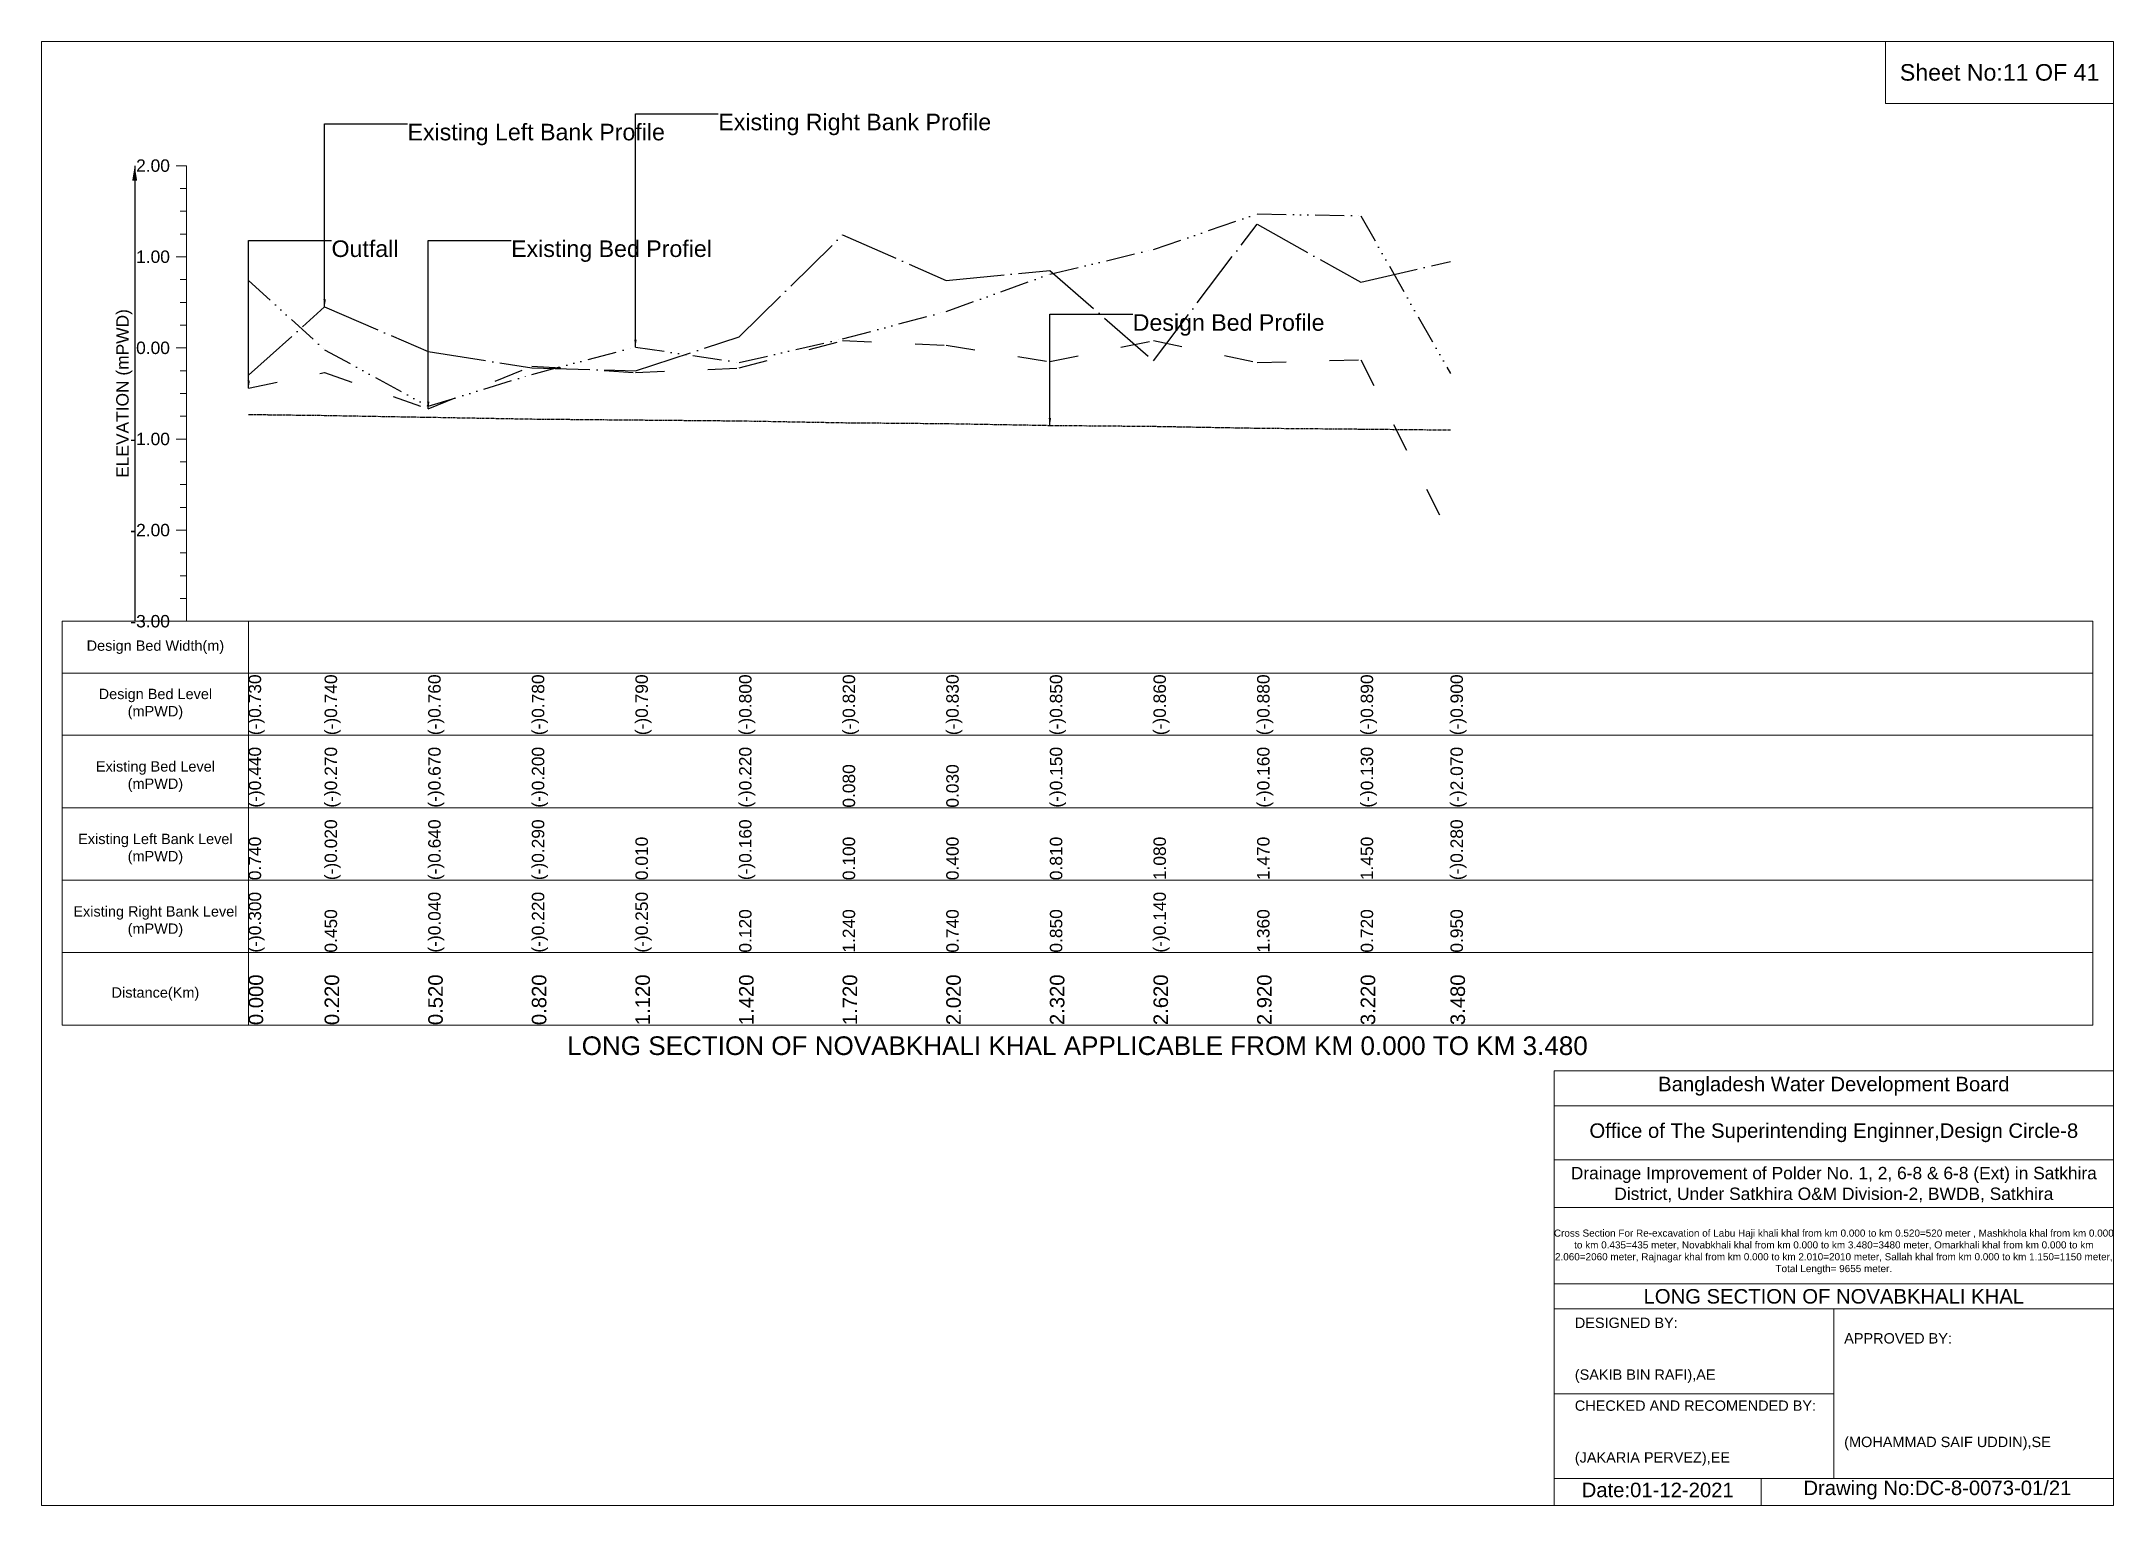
# Model space of a CAD drawing. Header units: inches. Extents: x 93000 to 486000, y -4242 to 0.
# Drawn here: x 200000 to 206000, y -4242 to 0 of the extents above; entities that cross this region are included whole.
import ezdxf

# ---------------------------------------------------------------- set-up
doc = ezdxf.new("R2010")
doc.units = ezdxf.units.IN
doc.header["$LTSCALE"] = 7
doc.header["$MEASUREMENT"] = 0
for name, pattern in [('ACAD_ISO03W100', [30, 12, -18]), ('ACAD_ISO04W100', [30, 24, -3, 0, -3]), ('ACAD_ISO14W100', [24, 12, -3, 0, -3, 0, -3, 0, -3]), ('CENTER', [2, 1.25, -0.25, 0.25, -0.25])]:
    doc.linetypes.add(name, pattern=pattern)
for name, color, linetype, lineweight in [('Cross section Data Border', 7, 'Continuous', 9), ('Design Bed Level Long Section', 7, 'CENTER', 25), ('Existing Bed Level for Long Section', 7, 'ACAD_ISO03W100', 25), ('Existing Left Bank of Long section', 7, 'ACAD_ISO04W100', 25), ('Existing Right Bank of Long Section', 7, 'ACAD_ISO14W100', 25), ('Long Section Border', 7, 'Continuous', 9), ('Long Section Labels', 7, 'Continuous', 9), ('Vscale for Long Section', 7, 'Continuous', 9)]:
    doc.layers.add(name, color=color, linetype=linetype, lineweight=lineweight)
doc.styles.get("Standard").update_dxf_attribs({"font": 'arial.ttf'})
doc.dimstyles.get("Standard").update_dxf_attribs({"dimtxt": 0.18, "dimasz": 0.18, "dimexe": 0.18, "dimexo": 0.0625, "dimgap": 0.09, "dimtad": 0, "dimtih": 1, "dimtoh": 1, "dimdec": 4, "dimzin": 0, "dimdsep": 46, "dimtxsty": 'Standard', "dimcen": 0.09, "dimadec": 0, "dimazin": 0, "dimtfac": 1, "dimtdec": 4, "dimtofl": 0, "dimtmove": 0, "dimatfit": 3, "dimfxl": 1, "dimtolj": 1, "dimtzin": 0, "dimarcsym": 0})

msp = doc.modelspace()

# ---------------------------------------------------------------- texts
at = {"layer": 'Cross section Data Border', "attachment_point": 5}
for s, insert, char_height in [('Sheet No:11 OF 41', (205670, -90), 48), ('Bangladesh Water Development Board', (205190, -3027), 42), ('Office of The Superintending Enginner,Design Circle-8', (205190, -3162), 42)]:
    msp.add_mtext(s, dxfattribs=dict(at, insert=insert, char_height=char_height))
at = {"layer": 'Cross section Data Border'}
for s, insert, char_height, width, attachment_point in [('Drainage Improvement of Polder No. 1, 2, 6-8 & 6-8 (Ext) in Satkhira District, Under Satkhira O&M Division-2, BWDB, Satkhira', (205190, -3312), 36, 1680, 5), ('Cross Section For Re-excavation of Labu Haji khali khal from km 0.000 to km 0.520=520 meter , Mashkhola khal from km 0.000 to km 0.435=435 meter, Novabkhali khal from km 0.000 to km 3.480=3480 meter, Omarkhali khal from km 0.000 to km 2.060=2060 meter, Rajnagar khal from km 0.000 to km 2.010=2010 meter, Sallah khal from km 0.000 to km 1.150=1150 meter, Total Length= 9655 meter. ', (205190, -3507), 20.5611, 1620, 5), ('LONG SECTION OF NOVABKHALI KHAL', (205190, -3636), 42, 1680, 5), ('DESIGNED BY:^J^J^J(SAKIB BIN RAFI),AE', (204440, -3792), 30, 840, 4), ('APPROVED BY:^J^J^J^J^J^J(MOHAMMAD SAIF UDDIN),SE', (205220, -3912), 30, 840, 4), ('CHECKED AND RECOMENDED BY:^J^J^J(JAKARIA PERVEZ),EE', (204440, -4032), 30, 840, 4), ('Date:01-12-2021', (204680, -4197), 42, 840, 5), ('Drawing No:DC-8-0073-01/21', (205490, -4197), 42, 1320, 5)]:
    msp.add_mtext(s, dxfattribs=dict(at, insert=insert, char_height=char_height, width=width, attachment_point=attachment_point))
at = {"layer": 'Long Section Border', "attachment_point": 5}
for s, insert, char_height in [('Design Bed Width(m)', (200330, -1755), 30), ('Design Bed Level^J(mPWD)', (200330, -1920), 30), ('Existing Bed Level^J(mPWD)', (200330, -2130), 30), ('Existing Left Bank Level^J(mPWD)', (200330, -2340), 30), ('Existing Right Bank Level^J(mPWD)', (200330, -2550), 30), ('Distance(Km)', (200330, -2760), 30), ('LONG SECTION OF NOVABKHALI KHAL APPLICABLE FROM KM 0.000 TO KM 3.480', (203000, -2910), 54)]:
    msp.add_mtext(s, dxfattribs=dict(at, insert=insert, char_height=char_height))
at = {"layer": 'Long Section Labels', "char_height": 48, "attachment_point": 1}
for s, insert in [('Existing Left Bank Profile', (201060, -238.6)), ('Existing Right Bank Profile', (201960, -209.5)), ('Outfall', (200840, -576.5)), ('Existing Bed Profiel', (201360, -576.5)), ('Design Bed Profile', (203160, -790.3))]:
    msp.add_mtext(s, dxfattribs=dict(at, insert=insert))
at = {"layer": 'Vscale for Long Section', "char_height": 36, "attachment_point": 6}
for s, insert in [('2.00', (200372, -360)), ('1.00', (200372, -624)), ('0.00', (200372, -888)), ('-1.00', (200372, -1152)), ('-2.00', (200372, -1416)), ('-3.00', (200372, -1680))]:
    msp.add_mtext(s, dxfattribs=dict(at, insert=insert))
at = {"layer": 'Vscale for Long Section', "rotation": 90}
for s, insert, char_height, attachment_point in [('ELEVATION (mPWD)', (200240, -1020), 36, 5), ('(-)0.730', (200600, -2010), 36, 1), ('(-)0.740', (200820, -2010), 36, 1), ('(-)0.760', (201120, -2010), 36, 1), ('(-)0.780', (201420, -2010), 36, 1), ('(-)0.790', (201720, -2010), 36, 1), ('(-)0.800', (202020, -2010), 36, 1), ('(-)0.820', (202320, -2010), 36, 1), ('(-)0.830', (202620, -2010), 36, 1), ('(-)0.850', (202920, -2010), 36, 1), ('(-)0.860', (203220, -2010), 36, 1), ('(-)0.880', (203520, -2010), 36, 1), ('(-)0.890', (203820, -2010), 36, 1), ('(-)0.900', (204080, -2010), 36, 1), ('(-)0.440', (200600, -2220), 36, 1), ('(-)0.270', (200820, -2220), 36, 1), ('(-)0.270', (200820, -2220), 36, 1), ('(-)0.670', (201120, -2220), 36, 1), ('(-)0.200', (201420, -2220), 36, 1), ('(-)0.220', (202020, -2220), 36, 1), ('0.080', (202320, -2220), 36, 1), ('0.080', (202320, -2220), 36, 1), ('0.030', (202620, -2220), 36, 1), ('(-)0.150', (202920, -2220), 36, 1), ('(-)0.160', (203520, -2220), 36, 1), ('(-)0.130', (203820, -2220), 36, 1), ('(-)2.070', (204080, -2220), 36, 1), ('(-)0.020', (200820, -2430), 36, 1), ('(-)0.640', (201120, -2430), 36, 1), ('(-)0.290', (201420, -2430), 36, 1), ('(-)0.160', (202020, -2430), 36, 1), ('(-)0.280', (204080, -2430), 36, 1), ('0.740', (200600, -2430), 36, 1), ('0.010', (201720, -2430), 36, 1), ('0.100', (202320, -2430), 36, 1), ('0.400', (202620, -2430), 36, 1), ('0.810', (202920, -2430), 36, 1), ('1.080', (203220, -2430), 36, 1), ('1.470', (203520, -2430), 36, 1), ('1.450', (203820, -2430), 36, 1), ('(-)0.300', (200600, -2640), 36, 1), ('0.450', (200820, -2640), 36, 1), ('(-)0.040', (201120, -2640), 36, 1), ('(-)0.220', (201420, -2640), 36, 1), ('(-)0.250', (201720, -2640), 36, 1), ('0.120', (202020, -2640), 36, 1), ('1.240', (202320, -2640), 36, 1), ('0.740', (202620, -2640), 36, 1), ('0.850', (202920, -2640), 36, 1), ('(-)0.140', (203220, -2640), 36, 1), ('1.360', (203520, -2640), 36, 1), ('0.720', (203820, -2640), 36, 1), ('0.950', (204080, -2640), 36, 1), ('0.000', (200600, -2850), 42, 1), ('0.220', (200820, -2850), 42, 1), ('0.520', (201120, -2850), 42, 1), ('0.820', (201420, -2850), 42, 1), ('1.120', (201720, -2850), 42, 1), ('1.420', (202020, -2850), 42, 1), ('1.720', (202320, -2850), 42, 1), ('2.020', (202620, -2850), 42, 1), ('2.320', (202920, -2850), 42, 1), ('2.620', (203220, -2850), 42, 1), ('2.920', (203520, -2850), 42, 1), ('3.220', (203820, -2850), 42, 1), ('3.480', (204080, -2850), 42, 1)]:
    msp.add_mtext(s, dxfattribs=dict(at, insert=insert, char_height=char_height, attachment_point=attachment_point))

# ---------------------------------------------------------------- linework, layer by layer
at = {"layer": 'Cross section Data Border'}
for points in [[(200000, 0), (206000, 0), (206000, -4242), (200000, -4242)], [(205340, 0), (206000, 0), (206000, -180), (205340, -180)]]:
    msp.add_lwpolyline(points, close=True, dxfattribs=at)
for points in [[(204380, -4242), (204380, -2982), (206000, -2982)], [(204380, -3084), (206000, -3084)], [(204380, -3240), (206000, -3240)], [(204380, -3378), (206000, -3378)], [(204380, -3600), (206000, -3600)], [(204380, -3672), (206000, -3672)], [(205190, -3672), (205190, -4164)], [(204380, -3918), (205190, -3918)], [(204380, -4164), (206000, -4164)], [(204980, -4164), (204980, -4242)]]:
    msp.add_lwpolyline(points, dxfattribs=at)
at = {"layer": 'Design Bed Level Long Section'}
msp.add_lwpolyline([(200600, -1080.7), (200820, -1083.4), (201120, -1088.6), (201420, -1093.9), (201720, -1096.6), (202020, -1099.2), (202320, -1104.5), (202620, -1107.1), (202920, -1112.4), (203220, -1115), (203520, -1120.3), (203820, -1123), (204080, -1125.6)], dxfattribs=at)
at = {"layer": 'Existing Bed Level for Long Section'}
msp.add_lwpolyline([(200600, -1004.2), (200820, -959.3), (201120, -1064.9), (201420, -940.8), (201720, -959.3), (202020, -946.1), (202320, -866.9), (202620, -880.1), (202920, -927.6), (203220, -866.9), (203520, -930.2), (203820, -922.3), (204080, -1434.5)], dxfattribs=at)
at = {"layer": 'Existing Left Bank of Long section'}
msp.add_lwpolyline([(200600, -967.2), (200820, -769.2), (201120, -898.6), (201420, -946.1), (201720, -954), (202020, -856.3), (202320, -560.6), (202620, -692.6), (202920, -663.6), (203220, -925), (203520, -529), (203820, -697.9), (204080, -637.2)], dxfattribs=at)
at = {"layer": 'Existing Right Bank of Long Section'}
msp.add_lwpolyline([(200600, -692.6), (200820, -893.3), (201120, -1057), (201420, -964.6), (201720, -885.4), (202020, -930.2), (202320, -861.6), (202620, -782.4), (202920, -674.2), (203220, -602.9), (203520, -499.9), (203820, -505.2), (204080, -961.9)], dxfattribs=at)
at = {"layer": 'Long Section Border'}
msp.add_lwpolyline([(200060, -1680), (205940, -1680), (205940, -2850), (200060, -2850)], close=True, dxfattribs=at)
for points in [[(200600, -1680), (200600, -2850)], [(200060, -1830), (205940, -1830)], [(200060, -2010), (205940, -2010)], [(200060, -2220), (205940, -2220)], [(200060, -2430), (205940, -2430)], [(200060, -2640), (205940, -2640)]]:
    msp.add_lwpolyline(points, dxfattribs=at)
at = {"layer": 'Vscale for Long Section'}
for points in [[(200420, -360), (200390, -360)], [(200420, -1680), (200420, -1416), (200420, -1152), (200420, -888), (200420, -624), (200420, -360)], [(200420, -426), (200402, -426)], [(200420, -492), (200402, -492)], [(200420, -558), (200402, -558)], [(200420, -624), (200390, -624)], [(200420, -690), (200402, -690)], [(200420, -756), (200402, -756)], [(200420, -822), (200402, -822)], [(200420, -888), (200390, -888)], [(200420, -954), (200402, -954)], [(200420, -1020), (200402, -1020)], [(200420, -1086), (200402, -1086)], [(200420, -1152), (200390, -1152)], [(200420, -1218), (200402, -1218)], [(200420, -1284), (200402, -1284)], [(200420, -1350), (200402, -1350)], [(200420, -1416), (200390, -1416)], [(200420, -1482), (200402, -1482)], [(200420, -1548), (200402, -1548)], [(200420, -1614), (200402, -1614)], [(200420, -1680), (200390, -1680)]]:
    msp.add_lwpolyline(points, dxfattribs=at)

msp.set_redraw_order([(e.dxf.handle, doc.entitydb.next_handle()) for e in msp.query("TEXT MTEXT ATTDEF DIMENSION ARC_DIMENSION")])  # texts and dimensions are drawn at this point

# ---------------------------------------------------------------- leaders
at = {"layer": 'Long Section Labels', "annotation_type": 0, "has_hookline": 1, "hookline_direction": 0}
for points, text_width in [([(200820, -769.2), (200820, -238.6), (201059.9, -238.6)], 737.4), ([(201720, -885.4), (201720, -209.5), (201959.9, -209.5)], 782), ([(200600, -1004.2), (200600, -576.5), (200839.9, -576.5)], 185.8), ([(201120, -1064.9), (201120, -576.5), (201359.9, -576.5)], 571.4), ([(202920, -1112.4), (202920, -790.3), (203159.9, -790.3)], 547.4)]:
    msp.add_leader(points, dimstyle='Standard', override={"dimasz": 21.6}, dxfattribs=dict(at, text_width=text_width))
at = {"layer": 'Vscale for Long Section'}
msp.add_leader([(200270, -360), (200270, -1680)], dimstyle='Standard', override={"dimasz": 43.2}, dxfattribs=at)

doc.saveas('drawing.dxf')
